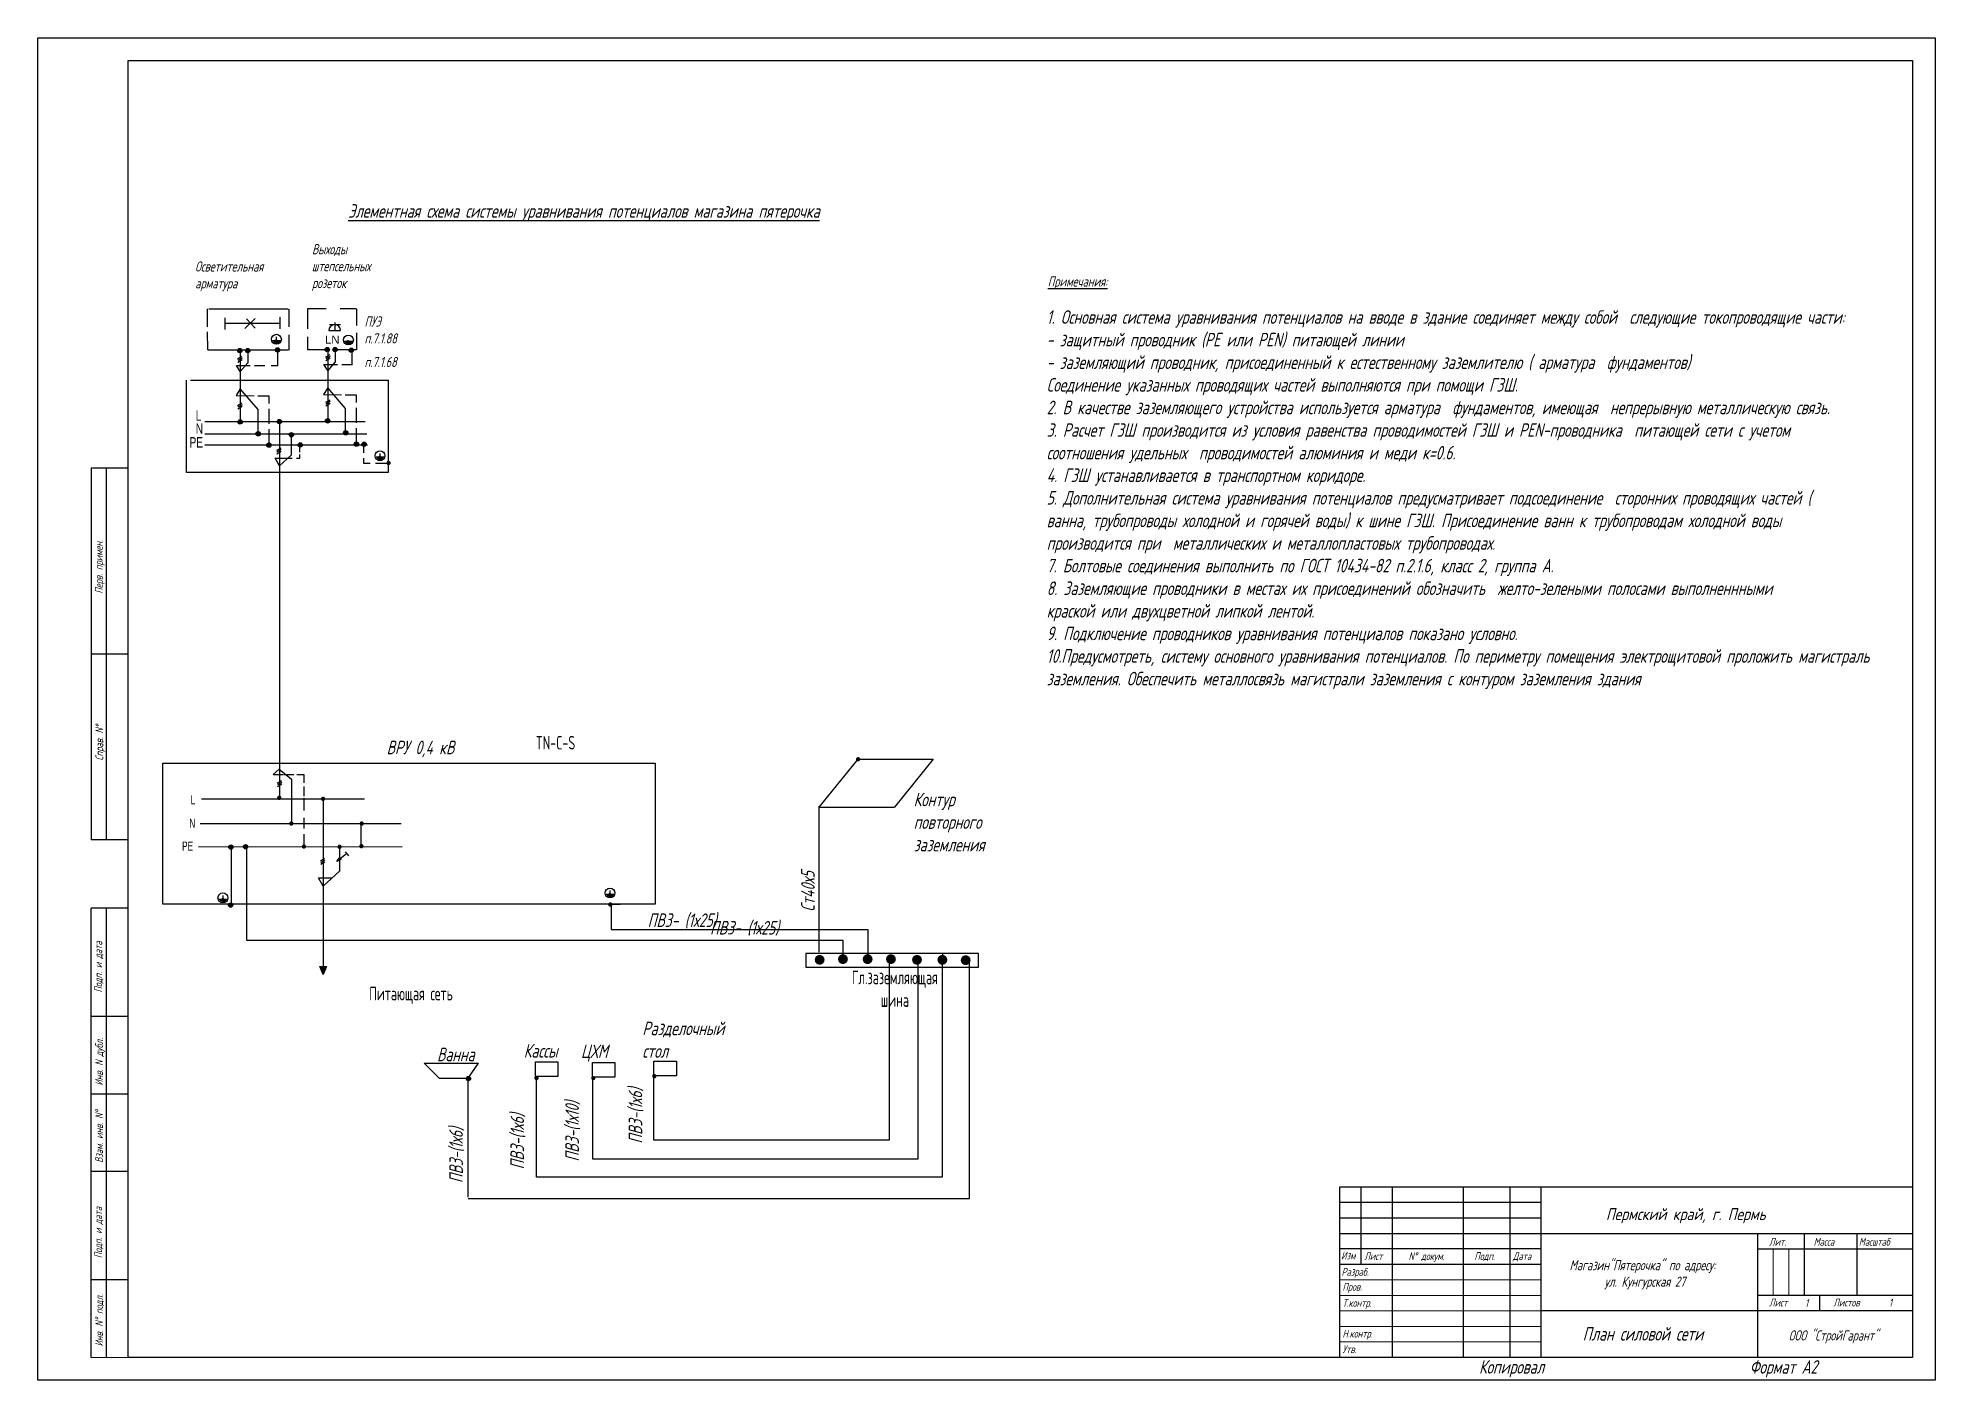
# Model space of a CAD drawing. Header units: millimetres. Extents: x -5700 to 80102, y -23640 to 6060.
# Drawn here: x 38102 to 80102, y -23640 to 6060 of the extents above; entities that cross this region are included whole.
import ezdxf

# ---------------------------------------------------------------- set-up
doc = ezdxf.new("R2010")
doc.units = ezdxf.units.MM
doc.layers.add('SHTAMP_Ном_пера__98', color=7, linetype='Continuous', lineweight=25, true_color=0x1f1f1f)
for name, color, linetype, lineweight in [('Основная', 7, 'Continuous', 40), ('СЛ - текст', 7, 'Continuous', 13), ('Стены', 7, 'Continuous', 35), ('текст', 250, 'Continuous', 20), ('тонкая', 7, 'Continuous', 20)]:
    doc.layers.add(name, color=color, linetype=linetype, lineweight=lineweight)
doc.styles.add('ROMANS', font='romans.shx', dxfattribs={"width": 0.7, "oblique": 15, "height": 1})
doc.styles.add('SPDS', font='SPDS.shx', dxfattribs={"width": 0.8, "height": 2.2})
doc.styles.get("Standard").update_dxf_attribs({"font": 'arial.ttf'})
doc.styles.add('стиль1', font='romans.shx', dxfattribs={"width": 0.75, "oblique": 15, "height": 3.5})

msp = doc.modelspace()

# ---------------------------------------------------------------- texts
at = {"color": 0, "linetype": 'ByBlock', "lineweight": 25}
msp.add_text('LN', height=180, dxfattribs=at).set_placement((44456.27833, -705.33051))
for s, height, width, p in [('L', 230, 0.7, (41594.7404, -2411.71424)), ('N', 230, 0.7, (41594.7404, -2699.90264)), ('PE', 230, 0.7, (41458.14011, -3003.25876)), ('L', 200, 0.65, (41484.25542, -10898.49051)), ('N', 200, 0.65, (41453.90038, -11414.19609)), ('PE', 200, 0.65, (41294.53617, -11922.31826))]:
    msp.add_text(s, height=height, dxfattribs=dict(at, width=width)).set_placement(p)
at = {"color": 0, "linetype": 'ByBlock', "lineweight": 25, "style": 'ROMANS', "oblique": 15}
for s, height, width, p in [('Пермский край, г. Пермь', 263.2859491, 0.8, (72815.29294, -20099.75029)), ('Копировал', 300, 0.7, (70005.42969, -23498.45839)), ('Формат А2', 300, 0.7, (75997.65343, -23499.5839))]:
    msp.add_text(s, height=height, dxfattribs=dict(at, width=width)).set_placement(p)
at = {"color": 0, "linetype": 'ByBlock', "lineweight": 25}
for s, width, insert, char_height, attachment_point, style in [('{\\Fromans|c128;\\LЭлементная схема системы уравнивания потенциалов\\Fromans|c204; магазина пятерочка}', 30353.0753719, (44969.9893, 2381.60661), 300, 1, 'ROMANS'), ('\\pi11.625;Выходы\\P\\pi8.8868;штепсельных \\P\\pi11.707;розеток', 41.0572607, (44157.2737, 1497.89213), 225, 1, 'ROMANS'), ('\\pi8.0258;Осветительная\\P\\pi10.841;арматура ', 41.0572607, (41573.26387, 1116.1396), 225, 1, 'ROMANS'), ('ПУЭ п.7.1.88', 41.0572607, (45330.84464, -101.66039), 225, 1, 'ROMANS'), ('п.7.1.68', 41.0572607, (45330.84464, -997.07462), 225, 1, 'ROMANS'), ('ВРУ 0,4 кВ', 2027.0329033, (45821.18464, -9491.19048), 300, 1, 'ROMANS'), ('TN-C-S', 41.0572607, (49123.92556, -9386.22415), 300, 1, 'SPDS'), ('Контур повторного заземления', 41.0572607, (57489.33564, -10642.94418), 300, 1, 'ROMANS'), ('ПВ3- (1х25)', 1904.9695277, (51599.32914, -13313.96537), 300, 1, 'ROMANS'), ('ПВ3- (1х25)', 1904.9695277, (52981.04142, -13480.48672), 300, 1, 'ROMANS'), ('Гл.заземляющая^Jшина', 41.0572607, (57072.71503, -14980.99718), 300, 5, 'SPDS'), ('Питающая сеть', 2249.0155482, (45434.18843, -14936.79265), 300, 1, 'SPDS'), ('Разделочный стол ', 1879.3917407, (51482.29887, -15708.50229), 300, 1, 'ROMANS'), ('Ванна ', 41.0572607, (46936.80718, -16284.36757), 300, 1, 'ROMANS'), ('Кассы ', 41.0572607, (48856.48038, -16203.85538), 300, 1, 'ROMANS'), ('ЦХМ ', 41.0572607, (50123.06095, -16215.67816), 300, 1, 'ROMANS')]:
    msp.add_mtext_dynamic_manual_height_columns(s, width=width, gutter_width=12.5, heights=[0], dxfattribs=dict(at, insert=insert, char_height=char_height, attachment_point=attachment_point, style=style))
at = {"color": 0, "linetype": 'ByBlock', "lineweight": 25, "attachment_point": 1, "style": 'ROMANS'}
for s, insert, char_height, width in [('\\pi59.899;{\\Fromans|c128;\\LПримечания:}', (60396.76023, 783.44252), 225, 31628.470164), ('1. Основная система уравнивания потенциалов на вводе в здание соединяет между собой  следующие токопроводящие части: \\P- защитный проводник (PE или PEN) питающей линии \\P- заземляющий проводник, присоединенный к естественному заземлителю ( арматура  фундаментов) \\PСоединение указанных проводящих частей выполняются при помощи ГЗШ. \\P2. В качестве заземляющего устройства используется арматура  фундаментов, имеющая  непрерывную металлическую связь.  \\P3. Расчет ГЗШ производится из условия равенства проводимостей ГЗШ и PEN-проводника  питающей сети с учетом соотношения удельных  проводимостей алюминия и меди к=0.6.    \\P4. ГЗШ устанавливается в транспортном коридоре. \\P5. Дополнительная система уравнивания потенциалов предусматривает подсоединение  сторонних проводящих частей ( ванна, трубопроводы холодной и горячей воды) к шине ГЗШ. Присоединение ванн к трубопроводам холодной воды производится при  металлических и металлопластовых трубопроводах.  \\P7. Болтовые соединения выполнить по ГОСТ 10434-82 п.2.1.6, класс 2, группа А. \\P8. Заземляющие проводники в местах их присоединений обозначить  желто-зелеными полосами выполненнными краской или двухцветной липкой лентой. \\P9. Подключение проводников уравнивания потенциалов показано условно. \\P10.Предусмотреть, систему основного уравнивания потенциалов. По периметру помещения электрощитовой проложить магистраль\\Pзаземления. Обеспечить металлосвязь магистрали заземления с контуром заземления здания', (60434.0314, 34.03762), 300, 18416.4716566)]:
    msp.add_mtext(s, dxfattribs=dict(at, insert=insert, char_height=char_height, width=width))
at = {"color": 0, "linetype": 'ByBlock', "lineweight": 25, "attachment_point": 1, "rotation": 90, "style": 'ROMANS'}
for s, insert, char_height in [('{\\H300x;Ст40х5}', (54998.34923, -13274.83901), 1), ('ПВ3-(1х6)', (51179.89258, -18408.25988), 300), ('ПВ3-(1х10)', (49777.90324, -18804.57042), 300), ('ПВ3-(1х6)', (47209.61994, -19282.13261), 300), ('ПВ3-(1х6)', (48563.45055, -18977.35991), 300)]:
    msp.add_mtext_dynamic_manual_height_columns(s, width=4.663608, gutter_width=12.5, heights=[0], dxfattribs=dict(at, insert=insert, char_height=char_height))
at = {"layer": 'SHTAMP_Ном_пера__98', "color": 0, "linetype": 'ByBlock', "lineweight": 25, "attachment_point": 5, "line_spacing_factor": 0.971274, "style": 'ROMANS'}
for s, insert, char_height, width in [('Магазин"Пятерочка" по адресу:\\P ул. Кунгурская 27', (73625.63568, -21310.86952), 225, 3873.2001314), ('План силовой сети', (73634.02108, -22616.64472), 300, 7000), ('ООО "СтройГарант"', (77852.7529, -22683.54803), 225, 3689.6034303)]:
    msp.add_mtext(s, dxfattribs=dict(at, insert=insert, char_height=char_height, width=width))
at = {"layer": 'текст', "color": 0, "lineweight": -2, "style": 'стиль1', "oblique": 15, "width": 0.75}
for s, p in [('Перв. примен.', (39536.2818, -6236.76792)), ('Справ. N%%d', (39546.91492, -9931.63951)), ('Подп. и дата', (39523.99755, -15064.54702)), ('Инв. N дубл.', (39540.77193, -17123.33808)), ('Взам. инв. N%%d', (39540.77193, -18832.58753)), ('Подп. и дата', (39520.55383, -20943.46973)), ('Инв. N%%d подл.', (39540.77193, -22895.38287))]:
    msp.add_text(s, height=171.4236776, rotation=90, dxfattribs=at).set_placement(p)
at = {"layer": 'текст', "color": 0, "style": 'стиль1', "oblique": 15, "width": 0.75}
for s, height, p in [('Лит.', 171.423678, (76428.24578, -20667.02923)), ('Масса', 171.423678, (77413.89762, -20667.02923)), ('Масштаб', 171.423678, (78414.4783, -20667.02923)), ('Изм', 171.423678, (66953.80711, -20972.37383)), ('Лист', 171.423678, (67466.4164, -20982.68012)), ('N%%d докум. ', 171.4236776, (68445.83977, -20982.68012)), ('Подп.', 171.423678, (69903.11272, -20982.68012)), ('Дата', 171.423678, (70756.87875, -20982.68012)), ('Разраб.', 171.423678, (66961.77273, -21332.42768)), ('Пров.', 171.423678, (66982.40531, -21663.76314)), ('1', 175.42039, (79081.25706, -22012.52424)), ('Т.контр.', 171.423678, (66982.40531, -22019.97536)), ('Лист', 171.423678, (76428.24578, -22011.9421)), ('1', 175.42039, (77222.88322, -22022.77976)), ('Листов', 171.423678, (77849.30778, -22011.9421)), ('Н.контр.', 171.423678, (66982.40531, -22700.3368)), ('Утв.', 171.423678, (66982.40531, -23044.52909))]:
    msp.add_text(s, height=height, dxfattribs=at).set_placement(p)

# ---------------------------------------------------------------- hatches: boundary and pattern name
at = {"linetype": 'ByBlock', "lineweight": 25}
h = msp.add_hatch(color=0, dxfattribs=at)
edge = h.paths.add_edge_path()
edge.add_arc((42570.72318, -858.44963), 47.96783, 0, 360)
h = msp.add_hatch(color=0, dxfattribs=at)
edge = h.paths.add_edge_path()
edge.add_arc((42745.26816, -858.44963), 47.96783, 0, 360)
h = msp.add_hatch(color=0, dxfattribs=at)
edge = h.paths.add_edge_path()
edge.add_arc((43405.50364, -843.28175), 47.96783, 0, 360)
h = msp.add_hatch(color=0, dxfattribs=at)
edge = h.paths.add_edge_path()
edge.add_arc((43373.71502, -633.89102), 15.63639, 0, 360)
h = msp.add_hatch(color=0, dxfattribs=at)
edge = h.paths.add_edge_path()
edge.add_arc((44505.89611, -835.69806), 47.96783, 0, 360)
h = msp.add_hatch(color=0, dxfattribs=at)
edge = h.paths.add_edge_path()
edge.add_arc((44680.44109, -835.69806), 47.96783, 0, 360)
h = msp.add_hatch(color=0, dxfattribs=at)
edge = h.paths.add_edge_path()
edge.add_arc((44967.38726, -649.05779), 15.63639, 0, 360)
h = msp.add_hatch(color=0, dxfattribs=at)
edge = h.paths.add_edge_path()
edge.add_arc((45037.11987, -850.86577), 47.96783, 0, 360)
h = msp.add_hatch(color=0, dxfattribs=at)
edge = h.paths.add_edge_path()
edge.add_arc((42578.31201, -2435.90173), 47.96783, 0, 360)
h = msp.add_hatch(color=0, dxfattribs=at)
edge = h.paths.add_edge_path()
edge.add_arc((43446.64506, -2431.21735), 47.96783, 0, 360)
h = msp.add_hatch(color=0, dxfattribs=at)
edge = h.paths.add_edge_path()
edge.add_arc((44513.48494, -2413.15016), 47.96783, 0, 360)
h = msp.add_hatch(color=0, dxfattribs=at)
edge = h.paths.add_edge_path()
edge.add_arc((42980.52458, -2701.33839), 47.96783, 0, 360)
h = msp.add_hatch(color=0, dxfattribs=at)
edge = h.paths.add_edge_path()
edge.add_arc((43215.781, -2951.60717), 47.96783, 0, 360)
h = msp.add_hatch(color=0, dxfattribs=at)
edge = h.paths.add_edge_path()
edge.add_arc((43712.25553, -2719.40748), 47.96783, 0, 360)
h = msp.add_hatch(color=0, dxfattribs=at)
edge = h.paths.add_edge_path()
edge.add_arc((43909.56796, -2946.92467), 47.96783, 0, 360)
h = msp.add_hatch(color=0, dxfattribs=at)
edge = h.paths.add_edge_path()
edge.add_arc((44915.69752, -2678.58682), 47.96783, 0, 360)
h = msp.add_hatch(color=0, dxfattribs=at)
edge = h.paths.add_edge_path()
edge.add_arc((45150.95394, -2928.8556), 47.96783, 0, 360)
h = msp.add_hatch(color=0, dxfattribs=at)
edge = h.paths.add_edge_path()
edge.add_arc((45321.10685, -2931.75594), 47.96783, 0, 360)
h = msp.add_hatch(color=0, dxfattribs=at)
edge = h.paths.add_edge_path()
edge.add_arc((45665.56874, -3212.42173), 15.63639, 0, 360)
h = msp.add_hatch(color=0, dxfattribs=at)
edge = h.paths.add_edge_path()
edge.add_arc((45864.31064, -3345.97002), 47.96783, 0, 360)
h = msp.add_hatch(color=0, dxfattribs=at)
edge = h.paths.add_edge_path()
edge.add_arc((56259.09875, -9901.57876), 47.96783, 0, 360)
h = msp.add_hatch(color=0, dxfattribs=at)
edge = h.paths.add_edge_path()
edge.add_arc((43443.86118, -10755.83117), 47.96783, 0, 360)
h = msp.add_hatch(color=0, dxfattribs=at)
edge = h.paths.add_edge_path()
edge.add_arc((44415.2411, -10778.5823), 47.96783, 0, 360)
h = msp.add_hatch(color=0, dxfattribs=at)
edge = h.paths.add_edge_path()
edge.add_arc((43709.47478, -11324.62511), 47.96783, 0, 360)
h = msp.add_hatch(color=0, dxfattribs=at)
edge = h.paths.add_edge_path()
edge.add_arc((45270.94385, -11324.62315), 47.96783, 0, 360)
h = msp.add_hatch(color=0, dxfattribs=at)
edge = h.paths.add_edge_path()
edge.add_arc((42374.6368, -11846.03758), 47.96783, 0, 360)
h = msp.add_hatch(color=0, dxfattribs=at)
edge = h.paths.add_edge_path()
edge.add_arc((42699.75209, -11839.02824), 47.96783, 0, 360)
h = msp.add_hatch(color=0, dxfattribs=at)
edge = h.paths.add_edge_path()
edge.add_arc((43990.2612, -11832.7461), 47.96783, 0, 360)
h = msp.add_hatch(color=0, dxfattribs=at)
edge = h.paths.add_edge_path()
edge.add_arc((44779.50778, -11840.32859), 47.96783, 0, 360)
h = msp.add_hatch(color=0, dxfattribs=at)
edge = h.paths.add_edge_path()
edge.add_arc((45263.35588, -11825.16174), 47.96783, 0, 360)
h = msp.add_hatch(color=0, dxfattribs=at)
edge = h.paths.add_edge_path()
edge.add_arc((42188.76161, -12996.17739), 15.63639, 0, 360)
h = msp.add_hatch(color=0, dxfattribs=at)
edge = h.paths.add_edge_path()
edge.add_arc((50757.52586, -12887.09969), 15.63639, 0, 360)
h = msp.add_hatch(color=0, dxfattribs=at)
edge = h.paths.add_edge_path()
edge.add_arc((42365.84044, -13128.29162), 47.96783, 0, 360)
h = msp.add_hatch(color=0, dxfattribs=at)
edge = h.paths.add_edge_path()
edge.add_arc((50772.50674, -13117.0762), 47.96783, 0, 360)
h = msp.add_hatch(color=0, dxfattribs=at)
edge = h.paths.add_edge_path()
edge.add_arc((55407.83796, -14340.55371), 109.39786, 0, 360)
h = msp.add_hatch(color=0, dxfattribs=at)
edge = h.paths.add_edge_path()
edge.add_arc((55923.88609, -14325.38498), 109.39786, 0, 360)
h = msp.add_hatch(color=0, dxfattribs=at)
edge = h.paths.add_edge_path()
edge.add_arc((56470.28925, -14325.38498), 109.39786, 0, 360)
h = msp.add_hatch(color=0, dxfattribs=at)
edge = h.paths.add_edge_path()
edge.add_arc((56986.33425, -14325.38498), 109.39786, 0, 360)
h = msp.add_hatch(color=0, dxfattribs=at)
edge = h.paths.add_edge_path()
edge.add_arc((57563.08617, -14340.55371), 109.39786, 0, 360)
h = msp.add_hatch(color=0, dxfattribs=at)
edge = h.paths.add_edge_path()
edge.add_arc((58124.67156, -14340.55568), 109.39786, 0, 360)
h = msp.add_hatch(color=0, dxfattribs=at)
edge = h.paths.add_edge_path()
edge.add_arc((58640.71655, -14348.13808), 109.39786, 0, 360)
msp.add_hatch(color=0, dxfattribs=at).paths.add_polyline_path([(44490.37712, -14491.21906), (44416.76843, -14668.5812), (44346.18678, -14491.21906)])
h = msp.add_hatch(color=0, dxfattribs=at)
edge = h.paths.add_edge_path()
edge.add_arc((47630.40615, -16968.9141), 47.96783, 0, 360)
h = msp.add_hatch(color=0, dxfattribs=at)
edge = h.paths.add_edge_path()
edge.add_arc((49139.16149, -16959.00461), 47.96783, 0, 360)
h = msp.add_hatch(color=0, dxfattribs=at)
edge = h.paths.add_edge_path()
edge.add_arc((50397.80651, -16956.34189), 47.96783, 0, 360)
h = msp.add_hatch(color=0, dxfattribs=at)
edge = h.paths.add_edge_path()
edge.add_arc((51747.83011, -16916.09131), 47.96783, 0, 360)

# ---------------------------------------------------------------- linework, layer by layer
at = {"color": 0, "linetype": 'ByBlock', "lineweight": 25}
for p, q in [((41859.08611, -330.45775), (41859.08611, 63.90531)), ((43640.15834, 59.77452), (41888.64664, 59.77452)), ((43657.65876, 56.32146), (43657.65876, -330.45775)), ((44076.05988, 73.97436), (44484.74613, 73.97436)), ((44076.05988, -378.1584), (44076.05988, 73.97436)), ((44791.26034, 73.97436), (45156.15885, 73.97436)), ((45156.15885, 59.38949), (45156.15885, -305.23352)), ((42240.26643, -133.36253), (42240.26643, -391.21533)), ((42240.26643, -254.70507), (43454.4927, -254.70507)), ((42907.86366, -151.36933), (42680.19607, -371.30252)), ((42718.14075, -158.95319), (42907.86366, -363.71867)), ((43454.49243, -118.19481), (43454.49243, -376.04762)), ((44542.59247, -415.97022), (44801.92611, -415.97022)), ((44554.68803, -283.90207), (44801.327, -283.90207)), ((44676.11131, -238.39785), (44676.11131, -416.62059)), ((41859.45497, -844.49072), (41859.08611, -444.21627)), ((43294.56081, -632.4438), (43484.28372, -632.4438)), ((43318.69201, -661.38336), (43453.3966, -661.38336)), ((43347.14927, -687.92667), (43424.9362, -687.92667)), ((43377.50744, -554.26109), (43377.50744, -633.89102)), ((43657.65876, -512.47132), (43657.65876, -846.1632)), ((44076.05988, -844.87574), (44076.05988, -553.17733)), ((44516.71313, -826.33694), (44516.71313, -2403.78904)), ((44683.66928, -826.33694), (44683.66928, -1106.94132)), ((44888.23305, -647.61056), (45077.95595, -647.61056)), ((44912.36425, -676.55013), (45047.06884, -676.55013)), ((44940.82151, -703.09344), (45018.60844, -703.09344)), ((45156.15885, -465.66786), (45156.15885, -844.87574)), ((41859.45497, -844.49072), (43640.15834, -844.49072)), ((42581.5402, -1319.29048), (42498.06226, -1190.36425)), ((42498.06226, -1190.36425), (42801.61869, -1190.36425)), ((42612.33459, -989.64067), (42517.47314, -1046.5201)), ((42619.92342, -1023.7682), (42525.06197, -1080.64762)), ((42619.92342, -1065.47957), (42525.06197, -1122.359)), ((42581.5402, -849.08851), (42581.5402, -2426.54061)), ((42748.49634, -1129.69289), (42581.5402, -1319.29048)), ((42915.45249, -849.08851), (42695.374, -849.08851)), ((42748.49634, -849.08851), (42748.49634, -1129.69289)), ((42892.68573, -1190.36425), (43127.94216, -1190.36425)), ((43264.54244, -1190.36425), (43416.32066, -1190.36425)), ((43416.32066, -1190.36425), (43416.32066, -849.08851)), ((44484.74613, -844.87574), (44076.05988, -844.87574)), ((44516.71313, -1296.53891), (44433.2352, -1167.61268)), ((44433.2352, -1167.61268), (44736.79163, -1167.61268)), ((44562.68554, -951.72081), (44467.82409, -1008.60024)), ((44570.27437, -985.84834), (44475.41292, -1042.72777)), ((44570.27437, -1027.55972), (44475.41292, -1084.43915)), ((44683.66928, -1106.94132), (44516.71313, -1296.53891)), ((45156.15885, -844.87574), (44659.89711, -844.87574)), ((44827.85867, -1167.61268), (45063.11509, -1167.61268)), ((45055.80237, -1167.94879), (45055.80237, -849.4248)), ((41392.32326, -3555.63923), (41392.32326, -1513.75009)), ((41479.89875, -1513.75009), (45858.67751, -1513.75009)), ((45858.67751, -1513.75009), (45858.67751, -3555.63923)), ((42581.5402, -1706.06969), (42490.47343, -1850.16381)), ((42490.47343, -1850.16381), (42885.0969, -1857.74783)), ((42612.33459, -2021.05138), (42517.47314, -2077.93081)), ((42619.92342, -2055.1789), (42525.06197, -2112.05833)), ((42619.92342, -2096.89028), (42525.06197, -2153.76971)), ((42976.16367, -2161.10395), (42581.5402, -1706.06969)), ((42968.57484, -1857.74783), (43211.42009, -1857.74783)), ((43211.42009, -1857.74783), (43211.42009, -2032.17754)), ((44516.71313, -1683.31812), (44425.64637, -1827.41224)), ((44425.64637, -1827.41224), (44820.26984, -1834.99626)), ((44562.68554, -1952.79603), (44467.82409, -2009.67546)), ((44570.27437, -1986.92355), (44475.41292, -2043.80298)), ((44570.27437, -2028.63493), (44475.41292, -2085.51436)), ((44911.3366, -2138.35238), (44516.71313, -1683.31812)), ((44903.74777, -1834.99626), (45146.59303, -1834.99626)), ((45146.59303, -1834.99626), (45146.59303, -2009.42597)), ((41797.83807, -2426.8693), (45349.44958, -2426.8693)), ((42976.16367, -2699.56113), (42976.16367, -2161.10395)), ((43211.42009, -2145.93606), (43211.42009, -2479.62794)), ((43447.10144, -2398.97594), (43447.10144, -10771.60626)), ((44911.3366, -2676.80956), (44911.3366, -2138.35238)), ((45146.59303, -2123.1845), (45146.59303, -2456.87637)), ((41797.83807, -2699.88982), (45379.80544, -2699.88982)), ((43211.42009, -2600.97049), (43211.42009, -2942.24605)), ((43704.52436, -2702.12007), (43704.52436, -3172.32317)), ((45146.59303, -2578.21892), (45146.59303, -2919.49448)), ((41797.83807, -2942.57474), (45394.9831, -2942.57474)), ((43446.50186, -3407.42472), (43355.43362, -3240.57852)), ((43355.43362, -3240.57852), (43727.29142, -3240.57852)), ((43477.47032, -3014.5442), (43382.60887, -3071.42363)), ((43485.05915, -3048.67172), (43390.1977, -3105.55115)), ((43485.05915, -3090.3831), (43390.1977, -3147.26253)), ((43704.52436, -3172.32317), (43446.50186, -3407.42472)), ((43825.94763, -3240.57852), (43901.83679, -3240.57852)), ((43901.83679, -3104.06782), (43901.83679, -2944.80598)), ((43901.83679, -3240.57852), (43901.83679, -3157.15444)), ((45307.57376, -2968.28185), (45307.57376, -3119.95999)), ((45307.57376, -3241.30237), (45307.57376, -3347.47703)), ((45307.57376, -3347.47703), (45459.35198, -3347.47703)), ((45572.78779, -3346.79696), (45853.57735, -3346.79696)), ((45586.41452, -3210.9745), (45776.13743, -3210.9745)), ((45610.54573, -3239.91407), (45745.25031, -3239.91407)), ((45639.00298, -3266.45738), (45716.78992, -3266.45738)), ((45669.36115, -3132.79179), (45669.36115, -3212.42173)), ((45858.67751, -3555.63923), (41392.32326, -3555.63923)), ((40870.00136, -13110.18658), (40870.00136, -9985.61799)), ((40870.00136, -9985.61799), (51767.68141, -9985.61799)), ((51767.68141, -9985.61799), (51767.68141, -13110.18658)), ((56253.96205, -9903.20296), (55391.43711, -10963.09283)), ((56253.96205, -9903.20296), (57924.27246, -9903.20296)), ((57924.27246, -9903.20296), (57061.74752, -10963.09283)), ((43312.41869, -10242.65581), (43441.43015, -10121.31327)), ((43320.00752, -10242.65581), (43524.90836, -10242.65581)), ((43493.0637, -10378.90267), (43398.20224, -10435.7821)), ((43500.65253, -10413.03019), (43405.79107, -10469.90962)), ((43500.65253, -10454.74157), (43405.79107, -10511.621)), ((43441.43015, -10121.31327), (43714.63126, -10341.24645)), ((43540.0886, -10242.65581), (43615.97771, -10242.65581)), ((43608.3863, -10242.65581), (43767.75361, -10242.65581)), ((43714.63126, -10341.24645), (43714.63126, -10781.11299)), ((43836.05362, -10242.65581), (43987.83211, -10242.65581)), ((43987.83211, -10242.65581), (43987.83211, -10424.66955)), ((41719.95975, -10774.34412), (45332.2827, -10774.34412)), ((43715.70108, -10785.38653), (43715.70108, -11316.26061)), ((43987.83211, -10508.09248), (43987.83211, -10720.44181)), ((43987.83211, -10765.94511), (43987.83211, -11038.9658)), ((44416.76843, -10770.45358), (44416.76843, -14668.5812)), ((41689.60416, -11320.38516), (46144.56153, -11326.76252)), ((43988.90266, -11194.91667), (43988.90266, -11437.60258)), ((45253.70958, -11321.66814), (45253.70958, -11791.80906)), ((55391.43711, -10963.09283), (57061.74752, -10963.09283)), ((55396.79763, -14169.47144), (55396.79763, -10938.39333)), ((43988.90266, -11558.94456), (43988.90266, -11831.96596)), ((41659.2483, -11836.0906), (46167.02612, -11842.81863)), ((42379.38947, -11836.0906), (42379.38947, -13092.62097)), ((42717.01826, -11839.23988), (42717.01826, -13356.02045)), ((44449.26767, -12100.44929), (44354.40621, -12157.32872)), ((44456.8565, -12134.57682), (44361.99504, -12191.45624)), ((44456.8565, -12176.28819), (44361.99504, -12233.16762)), ((44931.55556, -11991.71115), (44719.06405, -12166.14171)), ((44719.06405, -12166.14171), (44779.77725, -12082.7196)), ((44810.13229, -12120.63749), (44719.06405, -12166.14171)), ((44779.77725, -12082.7196), (44810.13229, -12120.63749)), ((44781.03825, -11836.0906), (44781.03825, -12378.24063)), ((44901.19739, -11953.79326), (44977.08654, -12037.21537)), ((44310.52424, -12529.92006), (44598.90178, -12529.92006)), ((44416.76843, -12711.93302), (44310.52424, -12529.92006)), ((44781.03825, -12378.24063), (44416.76843, -12711.93302)), ((42109.6074, -12994.73016), (42299.3303, -12994.73016)), ((42192.55403, -12916.54745), (42192.55403, -12996.17739)), ((50678.37164, -12885.65247), (50868.09455, -12885.65247)), ((50702.50285, -12914.59203), (50837.20743, -12914.59203)), ((50730.9601, -12941.13534), (50808.74704, -12941.13534)), ((50761.31828, -12807.46976), (50761.31828, -12887.09969)), ((51767.68141, -13110.18658), (40870.00136, -13110.18658)), ((42133.7386, -13023.66973), (42268.44318, -13023.66973)), ((42162.19586, -13050.21304), (42239.98279, -13050.21304)), ((42717.09981, -13356.60991), (42717.09981, -13903.55179)), ((50989.47246, -13113.00411), (50792.16003, -13113.00411)), ((42717.09981, -13903.55179), (55920.85592, -13903.55179)), ((55104.65462, -14198.03054), (55104.65462, -14501.38744)), ((58926.80118, -14198.03054), (55104.65462, -14198.03054)), ((55920.81551, -13903.55179), (55920.64261, -14390.75003)), ((58130.37352, -14198.03054), (58130.37352, -14267.70371)), ((58926.80118, -14501.38744), (58926.80118, -14198.03054)), ((44346.18678, -14491.21906), (44490.37712, -14491.21906)), ((44416.76843, -14668.5812), (44346.18678, -14491.21906)), ((44490.37712, -14491.21906), (44416.76843, -14668.5812)), ((55104.65462, -14501.38744), (58926.80118, -14501.38744)), ((46653.69688, -16626.22511), (47852.74426, -16626.22511)), ((46653.69688, -16626.22511), (46987.60853, -16959.91751)), ((47625.0768, -16959.91751), (47852.74426, -16626.22511)), ((46987.60853, -16959.91751), (47625.0768, -16959.91751)), ((47623.45844, -19590.22048), (47625.0768, -16959.91751))]:
    msp.add_line(p, q, dxfattribs=at)
at = {"color": 0}
for p, q in [((71373.44378, -19711.52645), (66916.42816, -19711.52645)), ((71373.44378, -20054.3738), (66916.42816, -20054.3738)), ((71373.44378, -20740.06851), (66916.42816, -20740.06851)), ((71373.44378, -21082.91587), (66916.42816, -21082.91587)), ((76173.30675, -23140), (76173.30675, -23140))]:
    msp.add_line(p, q, dxfattribs=at)
at = {"color": 0, "linetype": 'ByBlock', "lineweight": 25}
for points in [[(38101.7803, 6060), (80101.7803, 6060), (80101.7803, -23640), (38101.7803, -23640)], [(40101.7803, 5560), (79601.7803, 5560), (79601.7803, -23140), (40101.7803, -23140)]]:
    msp.add_lwpolyline(points, close=True, dxfattribs=at)
for centre, radius in [((42570.72318, -858.44963), 47.96783), ((42745.26816, -858.44963), 47.96783), ((43381.83457, -607.79556), 109.44659), ((43405.50364, -843.28175), 47.96783), ((43373.71502, -633.89102), 15.63639), ((44505.89611, -835.69806), 47.96783), ((44680.44109, -835.69806), 47.96783), ((44975.50681, -622.96233), 109.44659), ((44967.38726, -649.05779), 15.63639), ((45037.11987, -850.86577), 47.96783), ((42578.31201, -2435.90173), 47.96783), ((43446.64506, -2431.21735), 47.96783), ((44513.48494, -2413.15016), 47.96783), ((42980.52458, -2701.33839), 47.96783), ((43215.781, -2951.60717), 47.96783), ((43712.25553, -2719.40748), 47.96783), ((43909.56796, -2946.92467), 47.96783), ((44915.69752, -2678.58682), 47.96783), ((45150.95394, -2928.8556), 47.96783), ((45321.10685, -2931.75594), 47.96783), ((45673.68829, -3186.32627), 109.44659), ((45665.56874, -3212.42173), 15.63639), ((42374.6368, -11846.03758), 47.96783), ((42699.75209, -11839.02824), 47.96783), ((42196.88116, -12970.08193), 109.44659), ((42188.76161, -12996.17739), 15.63639), ((50765.64541, -12861.00423), 109.44659), ((50757.52586, -12887.09969), 15.63639), ((42365.84044, -13128.29162), 47.96783), ((47630.40615, -16968.9141), 47.96783)]:
    msp.add_circle(centre, radius, dxfattribs=at)
msp.add_arc((44672.25929, -415.97022), 129.66682, 0, 180, dxfattribs=at)
at = {"layer": 'Основная', "color": 0, "lineweight": -2}
for p, q in [((39278.94665, -3460.56181), (39278.94665, -11688.89833)), ((40101.7803, -3460.56181), (39278.94665, -3460.56181)), ((39621.79401, -11688.89833), (39621.79401, -3460.56181)), ((40101.7803, -7574.73007), (39278.94665, -7574.73007)), ((40101.7803, -11688.89833), (39278.94665, -11688.89833)), ((39278.94665, -23140), (39278.94665, -13197.4267)), ((40101.7803, -13197.4267), (39278.94665, -13197.4267)), ((39621.79401, -23140), (39621.79401, -13197.4267)), ((40101.7803, -15597.35818), (39278.94665, -15597.35818)), ((40101.7803, -17311.59496), (39278.94665, -17311.59496)), ((40101.7803, -19025.83174), (39278.94665, -19025.83174)), ((66916.42816, -19368.67909), (66916.42816, -23140)), ((79601.7803, -19368.67909), (66916.42816, -19368.67909)), ((67396.41446, -21082.91587), (67396.41446, -19368.67909)), ((68082.10917, -19368.67909), (68082.10917, -23140)), ((69659.207, -23140), (69659.207, -19368.67909)), ((70687.74907, -19368.67909), (70687.74907, -23140)), ((71373.44378, -19368.67909), (71373.44378, -23140)), ((40101.7803, -23140), (40101.7803, -20397.22116)), ((66916.42816, -20397.22116), (79601.7803, -20397.22116)), ((76173.30675, -20397.22116), (76173.30675, -23140)), ((77201.84882, -20397.22116), (77201.84882, -21768.61058)), ((78367.52983, -20397.22116), (78367.52983, -21768.61058)), ((76173.30675, -20740.06851), (79601.7803, -20740.06851)), ((40101.7803, -21425.76322), (39278.94665, -21425.76322)), ((79601.7803, -21768.61058), (76173.30675, -21768.61058)), ((77544.69617, -21768.61058), (77544.69617, -22111.45793)), ((79601.7803, -22111.45793), (71373.44378, -22111.45793))]:
    msp.add_line(p, q, dxfattribs=at)
at = {"layer": 'СЛ - текст'}
msp.add_line((40101.7803, -23140), (39278.94665, -23140), dxfattribs=at)
at = {"layer": 'Стены', "linetype": 'ByBlock', "lineweight": 25}
for p, q in [((50795.57093, -13137.01063), (50795.57093, -13672.20274)), ((50795.57093, -13672.20274), (56472.91072, -13672.20274)), ((56472.91072, -13672.20274), (56472.91072, -14220.13754)), ((56946.56519, -14365.89198), (56946.56519, -18328.99762)), ((57581.42844, -14339.47135), (57581.42844, -18751.72895)), ((58117.12132, -14448.04133), (58117.12132, -19153.41903)), ((58725.21679, -19624.06572), (58725.21679, -14407.16813)), ((49139.43532, -19153.41903), (49139.43532, -17000.48669)), ((50386.31356, -18751.72895), (50386.31356, -16928.70031)), ((51735.39752, -18328.99762), (51735.39752, -16875.85889)), ((56946.56519, -18328.99762), (51735.39752, -18328.99762)), ((57581.42844, -18751.72895), (50386.31356, -18751.72895)), ((58117.12132, -19153.41903), (49139.43532, -19153.41903)), ((47625.91497, -19624.06572), (58725.21679, -19624.06572))]:
    msp.add_line(p, q, dxfattribs=at)
for points in [[(49113.87636, -16599.0723), (49609.60277, -16599.0723), (49609.60277, -16922.80978), (49113.87636, -16922.80978)], [(50380.45693, -16610.89508), (50876.18333, -16610.89508), (50876.18333, -16934.63256), (50380.45693, -16934.63256)], [(51739.69486, -16586.21144), (52235.42126, -16586.21144), (52235.42126, -16909.94892), (51739.69486, -16909.94892)]]:
    msp.add_lwpolyline(points, close=True, dxfattribs=at)
at = {"layer": 'тонкая', "color": 0}
for p, q in [((76515.30643, -20754.37842), (76515.30643, -21768.61058)), ((76863.49852, -20754.37842), (76863.49852, -21768.61058)), ((66916.42816, -21425.76322), (71373.44378, -21425.76322)), ((71373.44378, -21768.61058), (66916.42816, -21768.61058)), ((71373.44378, -22111.45793), (66916.42816, -22111.45793))]:
    msp.add_line(p, q, dxfattribs=at)
for points in [[(66916.42816, -22454.30529), (71373.44378, -22454.30529)], [(66916.42816, -22797.15264), (71373.44378, -22797.15264)]]:
    msp.add_lwpolyline(points, dxfattribs=at)

msp.set_redraw_order([(e.dxf.handle, doc.entitydb.next_handle()) for e in msp.query("TEXT MTEXT ATTDEF DIMENSION ARC_DIMENSION")])  # texts and dimensions are drawn at this point

doc.saveas('drawing.dxf')
